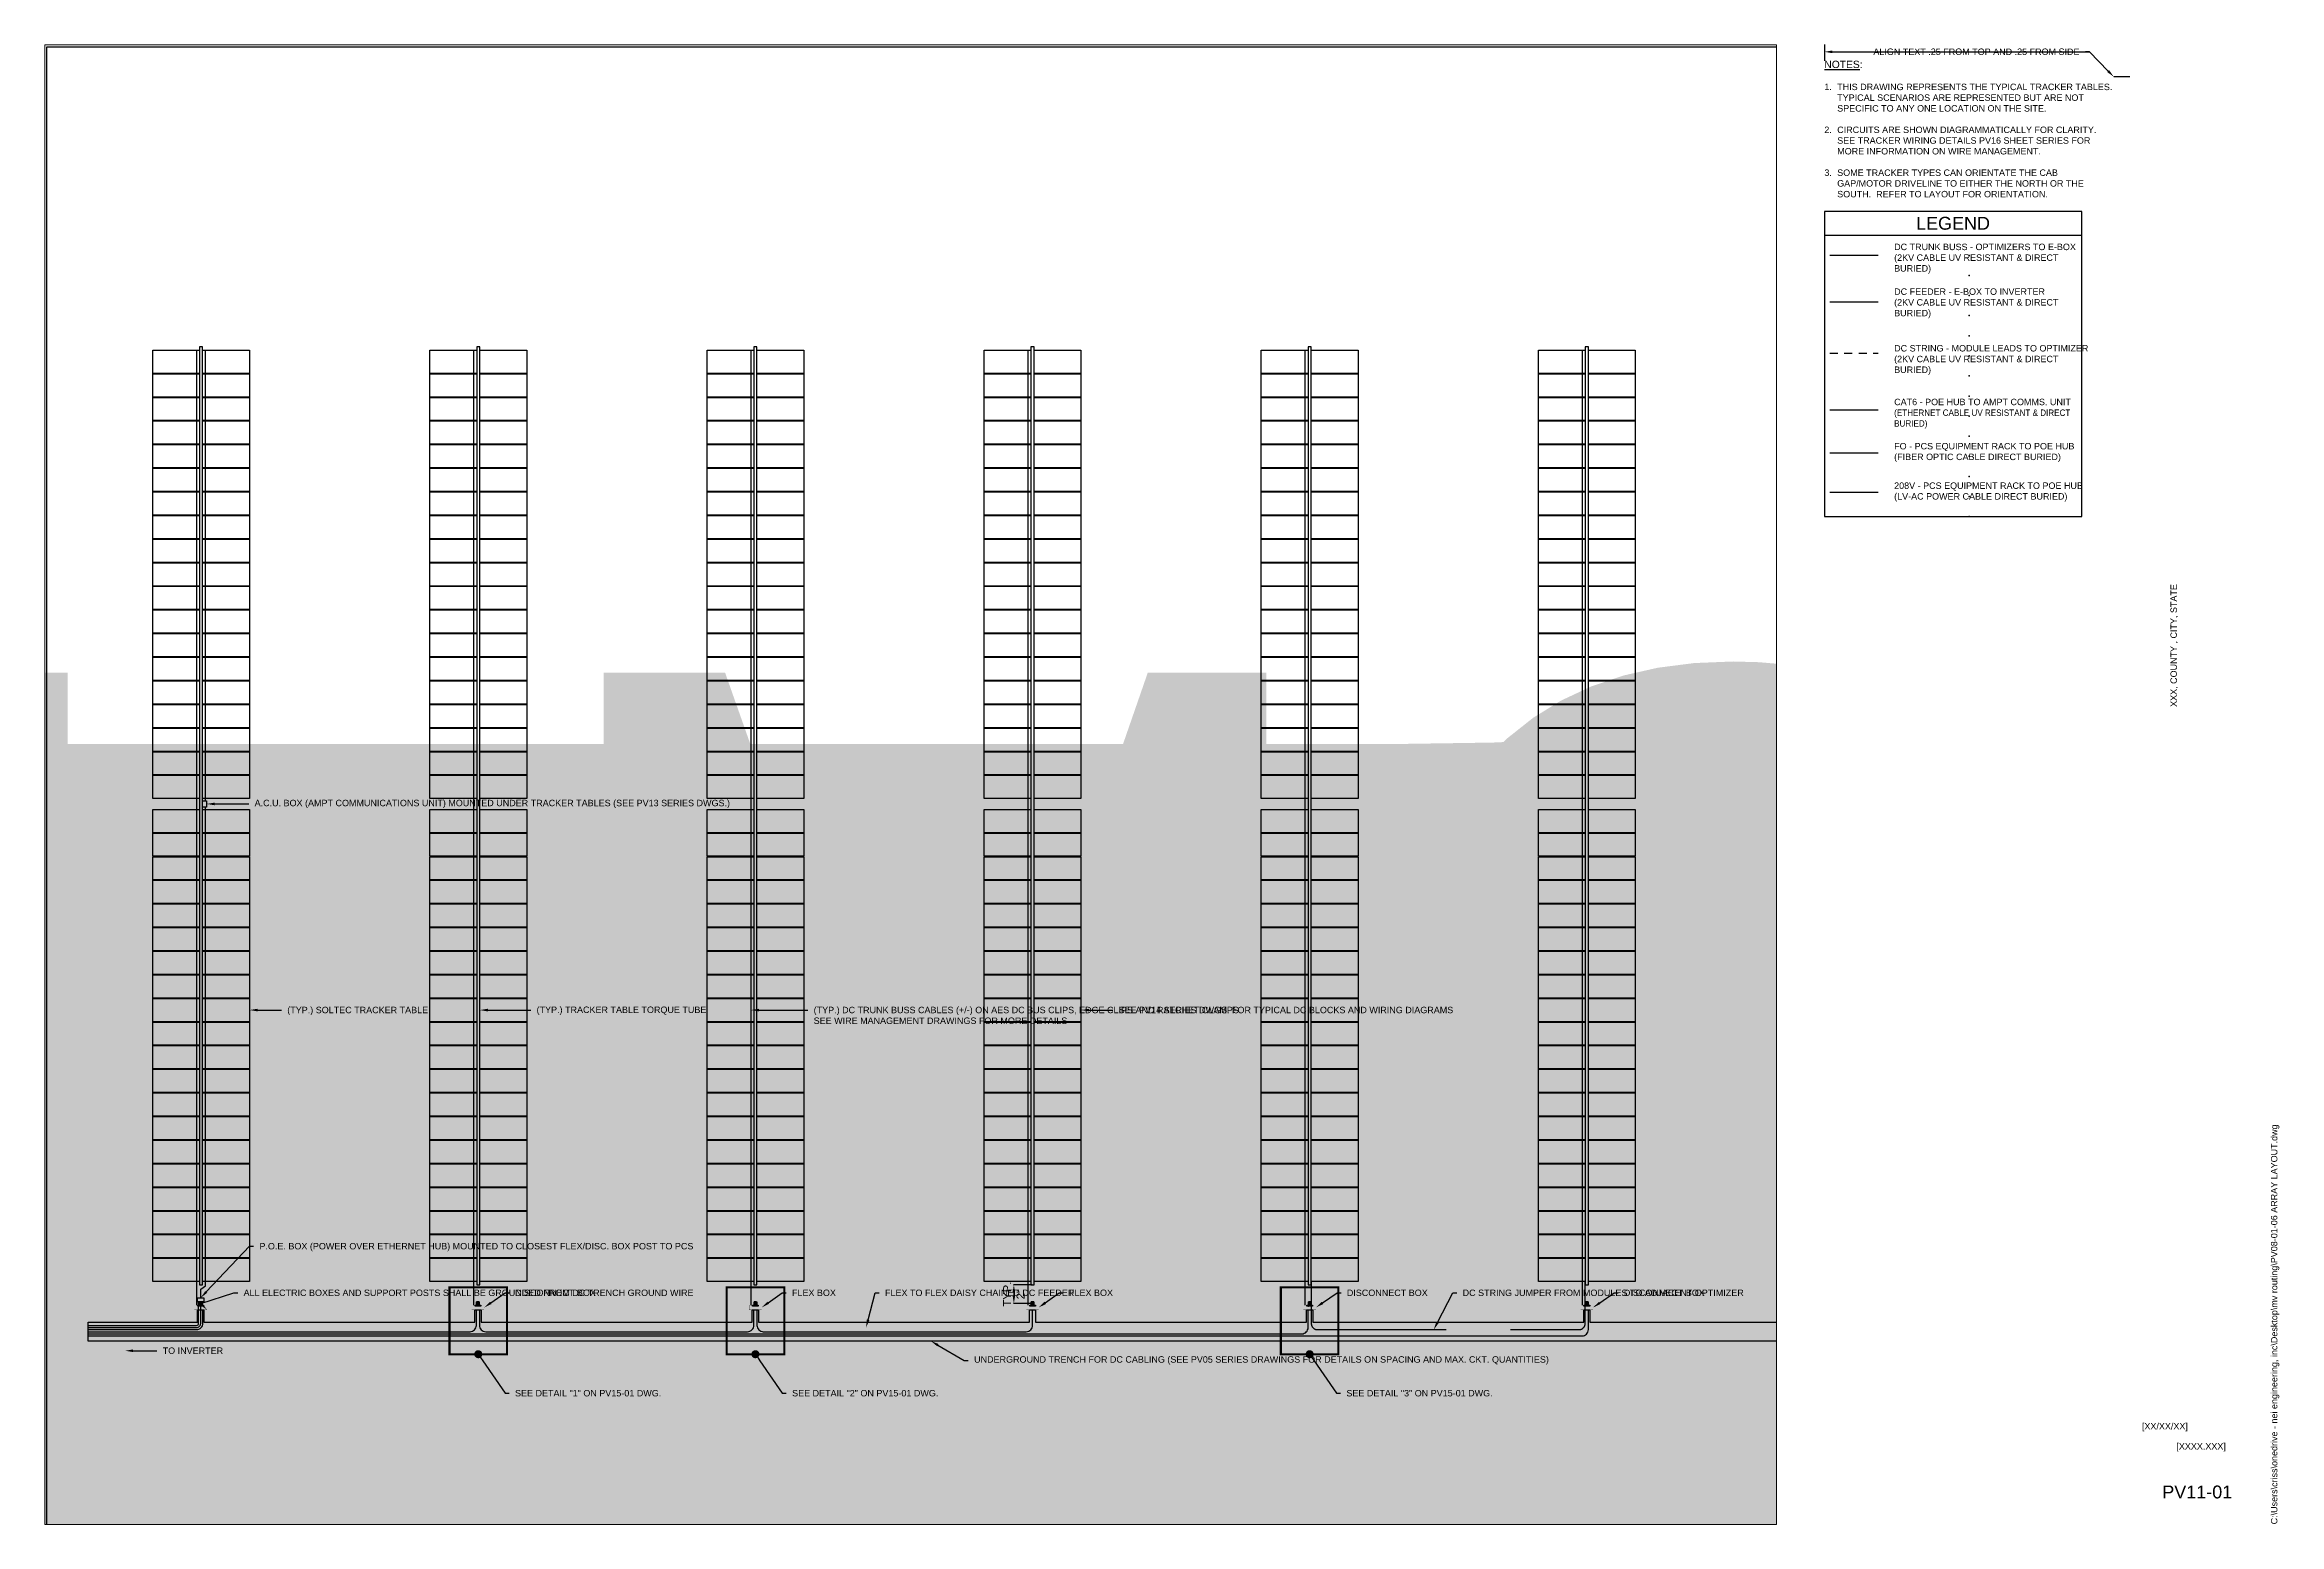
# Paper-space layout 'PV11-01 TRACKER WIRING DIAGRAM (5)' of a CAD drawing. Header units: feet, sheet in inches. Extents: x 0 to 34.7, y 0 to 23.
# The model-space entities are those that its viewports show. They can reach past a viewport. Long polylines and large blocks are cut down to what shows.
import ezdxf
from ezdxf import colors
from ezdxf.entities.mleader import LeaderData, LeaderLine
from ezdxf.enums import TextEntityAlignment as Align
from ezdxf.lldxf.tags import DXFTag
from ezdxf.math import Vec2, Vec3

# ---------------------------------------------------------------- set-up
doc = ezdxf.new("R2018")
doc.units = ezdxf.units.FT
doc.header["$MEASUREMENT"] = 0
doc.linetypes.add('HIDDEN', pattern=[0.375, 0.25, -0.125])
doc.linetypes.add('PHANTOM2', pattern=[1.25, 0.625, -0.125, 0.125, -0.125, 0.125, -0.125])
for name, color, linetype in [('E-AMPT-CU', 170, 'Continuous'), ('E-CABL-208V', 1, '208V_BRANCH'), ('E-CABL-CAT6', 120, 'CAT6_CABLE'), ('E-CABL-DF', 10, 'DF_CABLE'), ('E-CABL-DT', 30, 'DC TRUNK FEEDER'), ('E-CABL-FO-6_STND', 120, 'FIBER_OPTIC_6 STRAND'), ('E-COMB-BOX', 41, 'Continuous'), ('E-DC STRING', 170, 'HIDDEN'), ('E-PWR-OVR-ENET', 30, 'Continuous'), ('E-TREN', 6, 'Continuous'), ('E-TREN-HATCH', 254, 'Continuous'), ('G-ANNO-TEXT', 1, 'Continuous'), ('G-ANNO-TTBL', 1, 'Continuous'), ('G-DETL-LINE', 153, 'PHANTOM2'), ('G-TEXT', 7, 'Continuous'), ('PVcase PV Modules (full frames)', 142, 'Continuous'), ('S-BOLT', 93, 'Continuous'), ('S-STEL-ANGL', 3, 'Continuous')]:
    doc.layers.add(name, color=color, linetype=linetype)
doc.layers.add('G-NPLT', color=67, linetype='Continuous', plot=False)
doc.layers.add('VP', color=31, linetype='Continuous', plot=False)
doc.styles.add('NEI-A', font='arial.ttf')
doc.styles.get("Standard").update_dxf_attribs({"font": 'arial.ttf'})
doc.linetypes.add('208V_BRANCH', pattern='A,1,-0.2,["208V",Standard,S=0.1,R=0,X=-0.1,Y=-0.05],-0.3', length=1.5)
doc.linetypes.add('CAT6_CABLE', pattern='A,1,-0.12,["CAT6",Standard,S=0.1,R=0,X=-0.08,Y=-0.05],-0.3', length=1.42)
tags = doc.linetypes.add('DC TRUNK FEEDER', pattern='A,0.5,-0.2,["DT",Standard,S=0.1,R=0,X=-0.1,Y=-0.05],-0.2', length=0.9).pattern_tags.tags
tags[6] = DXFTag(74, 10)
doc.linetypes.add('DF_CABLE', pattern='A,1,-0.2,["DF",Standard,S=0.1,R=0,X=-0.1,Y=-0.05],-0.2', length=1.4)
doc.linetypes.add('FIBER_OPTIC_6 STRAND', pattern='A,0.2,-0.05,0,-0.05,0.2,-0.15,["FO",Standard,S=0.1,R=0,X=-0.04,Y=-0.05],-0.25,0.2,-0.05,0,-0.05', length=1.2)
doc.dimstyles.new('NEI-A', dxfattribs={"dimtxt": 0.1, "dimasz": 0.125, "dimexe": 0.0625, "dimexo": 0.0625, "dimgap": 0.0625, "dimtad": 0, "dimtih": 1, "dimtoh": 1, "dimdec": 4, "dimzin": 3, "dimdsep": 46, "dimlunit": 4, "dimtxsty": 'NEI-A', "dimcen": 0, "dimadec": 0, "dimazin": 0, "dimtfac": 0.75, "dimtdec": 4, "dimtofl": 0, "dimtmove": 0, "dimatfit": 3, "dimfxl": 1, "dimfrac": 1, "dimtolj": 1, "dimtzin": 0, "dimarcsym": 0})

psp = doc.layouts.new('PV11-01 TRACKER WIRING DIAGRAM (5)')

# ---------------------------------------------------------------- texts
at = {"layer": 'G-ANNO-TEXT', "char_height": 0.1, "style": 'NEI-A'}
for s, width, insert, attachment_point in [('\\A1;{\\H1.1429x;\\LNOTES\\l:\\P}\\P\\pxi-2,l2,t2;{\\A0;1.^ITHIS DRAWING REPRESENTS THE TYPICAL TRACKER TABLES. TYPICAL SCENARIOS ARE REPRESENTED BUT ARE NOT SPECIFIC TO ANY ONE LOCATION ON THE SITE. }\\P\\pi0,l0,tz;\\P\\pi-2,l2,t2;2.^ICIRCUITS ARE SHOWN DIAGRAMMATICALLY FOR CLARITY. SEE TRACKER WIRING DETAILS PV16 SHEET SERIES FOR MORE INFORMATION ON WIRE MANAGEMENT.\\P\\pi0,l0,tz;\\P\\pi-2,l2,t2;3.^ISOME TRACKER TYPES CAN ORIENTATE THE CAB GAP/MOTOR DRIVELINE TO EITHER THE NORTH OR THE SOUTH.  REFER TO LAYOUT FOR ORIENTATION.', 4.49551, (27.659, 22.761), 1), ('DC TRUNK BUSS - OPTIMIZERS TO E-BOX \\P(2KV CABLE UV RESISTANT & DIRECT BURIED)', 2.90724, (28.744, 19.684), 4), ('DC FEEDER - E-BOX TO INVERTER \\P(2KV CABLE UV RESISTANT & DIRECT BURIED)', 2.92188, (28.744, 18.989), 4), ('DC STRING - MODULE LEADS TO OPTIMIZER \\P(2KV CABLE UV RESISTANT & DIRECT BURIED)', 2.917, (28.744, 18.108), 4), ('CAT6 - POE HUB TO AMPT COMMS. UNIT \\P{\\W0.9;(ETHERNET CABLE UV RESISTANT & DIRECT BURIED)}', 2.91212, (28.744, 17.273), 4), ('FO - PCS EQUIPMENT RACK TO POE HUB\\P(FIBER OPTIC CABLE DIRECT BURIED)', 2.83442, (28.744, 16.669), 4), ('208V - PCS EQUIPMENT RACK TO POE HUB\\P(LV-AC POWER CABLE DIRECT BURIED)', 2.90246, (28.744, 16.055), 4)]:
    psp.add_mtext_dynamic_manual_height_columns(s, width=width, gutter_width=0.547, heights=[0], dxfattribs=dict(at, insert=insert, attachment_point=attachment_point))
at = {"layer": 'G-ANNO-TTBL', "style": 'NEI-A'}
psp.add_text('XXX, COUNTY , CITY, STATE', height=0.1, rotation=90, dxfattribs=at).set_placement((33.097, 13.668), align=Align.MIDDLE)
at = {"layer": 'G-ANNO-TTBL', "insert": (34.6, 0.002), "char_height": 0.1, "width": 13.97168, "attachment_point": 1, "rotation": 90, "style": 'NEI-A'}
psp.add_mtext('C:\\\\Users\\\\criss\\\\onedrive - nei engineering, inc\\\\Desktop\\\\mv routing\\\\PV08-01-06 ARRAY LAYOUT.dwg', dxfattribs=at)
at = {"layer": 'G-ANNO-TTBL', "style": 'NEI-A'}
for s, width, insert, char_height, attachment_point in [('[XX/XX/XX]', 0.85482, (32.595, 1.513), 0.1, 4), ('[XXXX.XXX]', 0.85482, (33.515, 1.2), 0.1, 5), ('PV11-01', 1.7218, (33.455, 0.504), 0.2, 5)]:
    psp.add_mtext_dynamic_manual_height_columns(s, width=width, gutter_width=0.5, heights=[0], dxfattribs=dict(at, insert=insert, char_height=char_height, attachment_point=attachment_point))

msp = doc.modelspace()

# ---------------------------------------------------------------- blocks, each defined once
blk = doc.blocks.new('*U28')
blk.add_lwpolyline([(-2, -4.745), (2, -4.745), (2, 0), (-2, 0)], close=True)
blk.add_lwpolyline([(-2, -0.37), (2, -0.37)])
at = {"layer": 'G-NPLT'}
for p in [(0.25, -0.6825), (0.25, -0.995), (0.25, -1.3075), (0.25, -1.62), (0.25, -1.9325), (0.25, -2.245), (0.25, -2.5575), (0.25, -2.87), (0.25, -3.1825), (0.25, -3.495), (0.25, -3.8075), (0.25, -4.12), (0.25, -4.4325), (0.25, -4.745)]:
    blk.add_point(p, dxfattribs=at)
at = {"layer": 'G-ANNO-TEXT', "insert": (0, -0.185), "char_height": 0.2, "attachment_point": 5, "style": 'NEI-A'}
blk.add_mtext_dynamic_manual_height_columns('LEGEND', width=3.607448, gutter_width=0.625, heights=[0], dxfattribs=at)
blk = doc.blocks.new('DETAIL_TITLE')
at = {"style": 'NEI-A', "flags": 8}
blk.add_attdef('#', text='', height=0.2, dxfattribs=at).set_placement((0.5922, -0.5109), align=Align.MIDDLE_CENTER)
at = {"lineweight": 30, "flags": 104}
blk.add_attdef('DETAIL_TITLE', text='', height=0.2, dxfattribs=at).set_placement((0.9099, -0.5251), align=Align.BOTTOM_LEFT)
at = {"style": 'NEI-A'}
for tag, p in [('SCALE:', (0.9386, -0.7379)), ('1"_=_', (1.5474, -0.7379))]:
    blk.add_attdef(tag, text='', height=0.1, dxfattribs=at).set_placement(p, align=Align.BOTTOM_LEFT)
blk = doc.blocks.new('sub-title')
at = {"color": 153, "lineweight": 30, "flags": 106}
blk.add_attdef('SUB_TITLE', text='', height=0.1875, dxfattribs=at).set_placement((0, 0.1875), align=Align.MIDDLE_CENTER)
blk = doc.blocks.new('BracketAngle_BottomView')
for p, q in [((81.5, 214.5), (70.5, 214.5)), ((72.4, 214.5), (72.4, 214.4)), ((74.4, 214.5), (74.4, 214.4)), ((77.7, 214.5), (77.7, 214.4)), ((79.7, 214.5), (79.7, 214.4))]:
    blk.add_line(p, q)
for points in [[(70.5, 216.4), (81.5, 216.4), (81.5, 214.4), (70.5, 214.4)], [(71.7, 215.7), (71.9, 215.4), (71.7, 215.1), (71.4, 215.1), (71.2, 215.4), (71.4, 215.7)], [(80.4, 215.7), (80.2, 215.4), (80.4, 215.1), (80.7, 215.1), (80.9, 215.4), (80.7, 215.7)]]:
    blk.add_lwpolyline(points, close=True)
for centre in [(71.5, 215.4), (80.5, 215.4)]:
    blk.add_circle(centre, 0.2)
blk = doc.blocks.new('HT72-18X (2x39)')
for points in [[(49971.08, 17289.69), (49971.08, 17293.41), (49978.57, 17293.41), (49978.57, 17289.69), (49971.08, 17289.69)], [(49978.57, 17293.93), (49978.57, 17143.99), (49979.06, 17143.99), (49979.06, 17293.93), (49978.57, 17293.93)], [(49979.06, 17289.69), (49979.06, 17293.41), (49986.56, 17293.41), (49986.56, 17289.69), (49979.06, 17289.69)], [(49971.08, 17285.91), (49971.08, 17289.63), (49978.57, 17289.63), (49978.57, 17285.91), (49971.08, 17285.91)], [(49979.06, 17285.91), (49979.06, 17289.63), (49986.56, 17289.63), (49986.56, 17285.91), (49979.06, 17285.91)], [(49971.08, 17282.14), (49971.08, 17285.86), (49978.57, 17285.86), (49978.57, 17282.14), (49971.08, 17282.14)], [(49979.06, 17282.14), (49979.06, 17285.86), (49986.56, 17285.86), (49986.56, 17282.14), (49979.06, 17282.14)], [(49971.08, 17278.36), (49971.08, 17282.08), (49978.57, 17282.08), (49978.57, 17278.36), (49971.08, 17278.36)], [(49979.06, 17278.36), (49979.06, 17282.08), (49986.56, 17282.08), (49986.56, 17278.36), (49979.06, 17278.36)], [(49971.08, 17274.59), (49971.08, 17278.3), (49978.57, 17278.3), (49978.57, 17274.59), (49971.08, 17274.59)], [(49979.06, 17274.59), (49979.06, 17278.3), (49986.56, 17278.3), (49986.56, 17274.59), (49979.06, 17274.59)], [(49971.08, 17270.81), (49971.08, 17274.53), (49978.57, 17274.53), (49978.57, 17270.81), (49971.08, 17270.81)], [(49979.06, 17270.81), (49979.06, 17274.53), (49986.56, 17274.53), (49986.56, 17270.81), (49979.06, 17270.81)], [(49971.08, 17267.03), (49971.08, 17270.75), (49978.57, 17270.75), (49978.57, 17267.03), (49971.08, 17267.03)], [(49979.06, 17267.03), (49979.06, 17270.75), (49986.56, 17270.75), (49986.56, 17267.03), (49979.06, 17267.03)], [(49971.08, 17263.26), (49971.08, 17266.97), (49978.57, 17266.97), (49978.57, 17263.26), (49971.08, 17263.26)], [(49979.06, 17263.26), (49979.06, 17266.97), (49986.56, 17266.97), (49986.56, 17263.26), (49979.06, 17263.26)], [(49971.08, 17259.48), (49971.08, 17263.2), (49978.57, 17263.2), (49978.57, 17259.48), (49971.08, 17259.48)], [(49979.06, 17259.48), (49979.06, 17263.2), (49986.56, 17263.2), (49986.56, 17259.48), (49979.06, 17259.48)], [(49971.08, 17255.7), (49971.08, 17259.42), (49978.57, 17259.42), (49978.57, 17255.7), (49971.08, 17255.7)], [(49979.06, 17255.7), (49979.06, 17259.42), (49986.56, 17259.42), (49986.56, 17255.7), (49979.06, 17255.7)], [(49971.08, 17251.93), (49971.08, 17255.65), (49978.57, 17255.65), (49978.57, 17251.93), (49971.08, 17251.93)], [(49979.06, 17251.93), (49979.06, 17255.65), (49986.56, 17255.65), (49986.56, 17251.93), (49979.06, 17251.93)], [(49971.08, 17248.15), (49971.08, 17251.87), (49978.57, 17251.87), (49978.57, 17248.15), (49971.08, 17248.15)], [(49979.06, 17248.15), (49979.06, 17251.87), (49986.56, 17251.87), (49986.56, 17248.15), (49979.06, 17248.15)], [(49971.08, 17244.38), (49971.08, 17248.09), (49978.57, 17248.09), (49978.57, 17244.38), (49971.08, 17244.38)], [(49979.06, 17244.38), (49979.06, 17248.09), (49986.56, 17248.09), (49986.56, 17244.38), (49979.06, 17244.38)], [(49971.08, 17240.6), (49971.08, 17244.32), (49978.57, 17244.32), (49978.57, 17240.6), (49971.08, 17240.6)], [(49979.06, 17240.6), (49979.06, 17244.32), (49986.56, 17244.32), (49986.56, 17240.6), (49979.06, 17240.6)], [(49971.08, 17236.82), (49971.08, 17240.54), (49978.57, 17240.54), (49978.57, 17236.82), (49971.08, 17236.82)], [(49979.06, 17236.82), (49979.06, 17240.54), (49986.56, 17240.54), (49986.56, 17236.82), (49979.06, 17236.82)], [(49971.08, 17233.05), (49971.08, 17236.76), (49978.57, 17236.76), (49978.57, 17233.05), (49971.08, 17233.05)], [(49979.06, 17233.05), (49979.06, 17236.76), (49986.56, 17236.76), (49986.56, 17233.05), (49979.06, 17233.05)], [(49971.08, 17229.27), (49971.08, 17232.99), (49978.57, 17232.99), (49978.57, 17229.27), (49971.08, 17229.27)], [(49979.06, 17229.27), (49979.06, 17232.99), (49986.56, 17232.99), (49986.56, 17229.27), (49979.06, 17229.27)], [(49971.08, 17225.49), (49971.08, 17229.21), (49978.57, 17229.21), (49978.57, 17225.49), (49971.08, 17225.49)], [(49979.06, 17225.49), (49979.06, 17229.21), (49986.56, 17229.21), (49986.56, 17225.49), (49979.06, 17225.49)], [(49971.08, 17221.72), (49971.08, 17225.44), (49978.57, 17225.44), (49978.57, 17221.72), (49971.08, 17221.72)], [(49979.06, 17221.72), (49979.06, 17225.44), (49986.56, 17225.44), (49986.56, 17221.72), (49979.06, 17221.72)], [(49971.08, 17216.26), (49971.08, 17219.98), (49978.57, 17219.98), (49978.57, 17216.26), (49971.08, 17216.26)], [(49979.06, 17216.26), (49979.06, 17219.98), (49986.56, 17219.98), (49986.56, 17216.26), (49979.06, 17216.26)], [(49971.08, 17212.49), (49971.08, 17216.2), (49978.57, 17216.2), (49978.57, 17212.49), (49971.08, 17212.49)], [(49979.06, 17212.49), (49979.06, 17216.2), (49986.56, 17216.2), (49986.56, 17212.49), (49979.06, 17212.49)], [(49971.08, 17208.71), (49971.08, 17212.43), (49978.57, 17212.43), (49978.57, 17208.71), (49971.08, 17208.71)], [(49979.06, 17208.71), (49979.06, 17212.43), (49986.56, 17212.43), (49986.56, 17208.71), (49979.06, 17208.71)], [(49971.08, 17204.93), (49971.08, 17208.65), (49978.57, 17208.65), (49978.57, 17204.93), (49971.08, 17204.93)], [(49979.06, 17204.93), (49979.06, 17208.65), (49986.56, 17208.65), (49986.56, 17204.93), (49979.06, 17204.93)], [(49971.08, 17201.16), (49971.08, 17204.87), (49978.57, 17204.87), (49978.57, 17201.16), (49971.08, 17201.16)], [(49979.06, 17201.16), (49979.06, 17204.87), (49986.56, 17204.87), (49986.56, 17201.16), (49979.06, 17201.16)], [(49971.08, 17197.38), (49971.08, 17201.1), (49978.57, 17201.1), (49978.57, 17197.38), (49971.08, 17197.38)], [(49979.06, 17197.38), (49979.06, 17201.1), (49986.56, 17201.1), (49986.56, 17197.38), (49979.06, 17197.38)], [(49971.08, 17193.6), (49971.08, 17197.32), (49978.57, 17197.32), (49978.57, 17193.6), (49971.08, 17193.6)], [(49979.06, 17193.6), (49979.06, 17197.32), (49986.56, 17197.32), (49986.56, 17193.6), (49979.06, 17193.6)], [(49971.08, 17189.83), (49971.08, 17193.55), (49978.57, 17193.55), (49978.57, 17189.83), (49971.08, 17189.83)], [(49979.06, 17189.83), (49979.06, 17193.55), (49986.56, 17193.55), (49986.56, 17189.83), (49979.06, 17189.83)], [(49971.08, 17186.05), (49971.08, 17189.77), (49978.57, 17189.77), (49978.57, 17186.05), (49971.08, 17186.05)], [(49979.06, 17186.05), (49979.06, 17189.77), (49986.56, 17189.77), (49986.56, 17186.05), (49979.06, 17186.05)], [(49971.08, 17182.28), (49971.08, 17185.99), (49978.57, 17185.99), (49978.57, 17182.28), (49971.08, 17182.28)], [(49979.06, 17182.28), (49979.06, 17185.99), (49986.56, 17185.99), (49986.56, 17182.28), (49979.06, 17182.28)], [(49971.08, 17178.5), (49971.08, 17182.22), (49978.57, 17182.22), (49978.57, 17178.5), (49971.08, 17178.5)], [(49979.06, 17178.5), (49979.06, 17182.22), (49986.56, 17182.22), (49986.56, 17178.5), (49979.06, 17178.5)], [(49971.08, 17174.72), (49971.08, 17178.44), (49978.57, 17178.44), (49978.57, 17174.72), (49971.08, 17174.72)], [(49979.06, 17174.72), (49979.06, 17178.44), (49986.56, 17178.44), (49986.56, 17174.72), (49979.06, 17174.72)], [(49971.08, 17170.95), (49971.08, 17174.66), (49978.57, 17174.66), (49978.57, 17170.95), (49971.08, 17170.95)], [(49979.06, 17170.95), (49979.06, 17174.66), (49986.56, 17174.66), (49986.56, 17170.95), (49979.06, 17170.95)], [(49971.08, 17167.17), (49971.08, 17170.89), (49978.57, 17170.89), (49978.57, 17167.17), (49971.08, 17167.17)], [(49979.06, 17167.17), (49979.06, 17170.89), (49986.56, 17170.89), (49986.56, 17167.17), (49979.06, 17167.17)], [(49971.08, 17163.39), (49971.08, 17167.11), (49978.57, 17167.11), (49978.57, 17163.39), (49971.08, 17163.39)], [(49979.06, 17163.39), (49979.06, 17167.11), (49986.56, 17167.11), (49986.56, 17163.39), (49979.06, 17163.39)], [(49971.08, 17159.62), (49971.08, 17163.34), (49978.57, 17163.34), (49978.57, 17159.62), (49971.08, 17159.62)], [(49979.06, 17159.62), (49979.06, 17163.34), (49986.56, 17163.34), (49986.56, 17159.62), (49979.06, 17159.62)], [(49971.08, 17155.84), (49971.08, 17159.56), (49978.57, 17159.56), (49978.57, 17155.84), (49971.08, 17155.84)], [(49979.06, 17155.84), (49979.06, 17159.56), (49986.56, 17159.56), (49986.56, 17155.84), (49979.06, 17155.84)], [(49971.08, 17152.07), (49971.08, 17155.78), (49978.57, 17155.78), (49978.57, 17152.07), (49971.08, 17152.07)], [(49979.06, 17152.07), (49979.06, 17155.78), (49986.56, 17155.78), (49986.56, 17152.07), (49979.06, 17152.07)], [(49971.08, 17148.29), (49971.08, 17152.01), (49978.57, 17152.01), (49978.57, 17148.29), (49971.08, 17148.29)], [(49979.06, 17148.29), (49979.06, 17152.01), (49986.56, 17152.01), (49986.56, 17148.29), (49979.06, 17148.29)], [(49971.08, 17144.51), (49971.08, 17148.23), (49978.57, 17148.23), (49978.57, 17144.51), (49971.08, 17144.51)], [(49979.06, 17144.51), (49979.06, 17148.23), (49986.56, 17148.23), (49986.56, 17144.51), (49979.06, 17144.51)]]:
    blk.add_lwpolyline(points)
blk = doc.blocks.new('*D39')
at = {"layer": 'Defpoints', "color": 0, "transparency": 16777216}
for p in [(567.81, 40.97), (565.49, 38.64), (567.82, 38.64)]:
    blk.add_point(p, dxfattribs=at)
at = {"layer": 'G-ANNO-TEXT', "color": 0, "lineweight": -2, "transparency": 16777216}
for p, q in [((567.75, 40.97), (565.43, 40.97)), ((565.49, 39.97), (565.49, 39.64)), ((567.76, 38.64), (565.43, 38.64))]:
    blk.add_line(p, q, dxfattribs=at)
at = {"layer": 'G-ANNO-TEXT', "color": 0, "transparency": 16777216}
for points in [[(565.33, 39.97), (565.66, 39.97), (565.49, 40.97)], [(565.33, 39.64), (565.66, 39.64), (565.49, 38.64)]]:
    blk.add_solid(points, dxfattribs=at)
at = {"layer": 'G-ANNO-TEXT', "color": 0, "transparency": 16777216, "insert": (565.49, 39.8), "char_height": 1, "attachment_point": 5, "rotation": 90, "style": 'NEI-A'}
blk.add_mtext('\\A1;TYP.\\P2"', dxfattribs=at)
blk = doc.blocks.new('_Dot')
at = {"color": 0, "linetype": 'ByBlock', "lineweight": -2}
blk.add_line((-0.5, 0), (-1, 0), dxfattribs=at)
at = {"color": 0, "linetype": 'ByBlock', "const_width": 0.5}
blk.add_lwpolyline([(-0.25, 0, 1), (0.25, 0, 1)], format="xyb", close=True, dxfattribs=at)
blk = doc.blocks.new('*U38')
at = {"layer": 'Defpoints'}
blk.add_lwpolyline([(0, 23.011), (26.909, 23.011), (26.909, 0), (0, 0)], close=True, dxfattribs=at)

# ---------------------------------------------------------------- dimensions: what is measured, and where the dimension line sits
at = {"layer": 'G-ANNO-TEXT'}
dim = msp.add_linear_dim(base=(565.49, 38.64), p1=(567.81, 40.97), p2=(567.82, 38.64), angle=90, text='TYP.\\P<>', dimstyle='NEI-A', override={"dimtxt": 1, "dimasz": 1, "dimdec": 0}, dxfattribs=at)
dim.commit()
dim.dimension.update_dxf_attribs({"geometry": '*D39', "text_midpoint": (565.49, 39.8), "dimtype": 160, "text_rotation": 90})

# ---------------------------------------------------------------- hatches: boundary and pattern name
at = {"layer": 'E-TREN-HATCH'}
h = msp.add_hatch(color=256, dxfattribs=at)
h.dxf.hatch_style = 1
h.paths.add_polyline_path([(662.1, 36.3), (637.12, 36.3), (637.12, 37.85), (636.34, 37.85), (636.34, 36.3), (602.66, 36.3), (602.66, 37.85), (601.88, 37.85), (601.88, 36.3), (568.2, 36.3), (568.2, 37.85), (567.43, 37.85), (567.43, 36.3), (533.75, 36.3), (533.75, 37.85), (532.97, 37.85), (532.97, 36.3), (499.24, 36.3), (499.24, 37.85), (498.46, 37.85), (498.46, 36.3), (464.78, 36.3), (464.78, 37.85), (464, 37.85), (464, 36.3), (450.41, 36.3), (450.41, 33.96), (662.1, 33.96)])
at = {"layer": 'S-BOLT'}
h = msp.add_hatch(dxfattribs=at)
h.set_pattern_fill('ANSI31', color=256, scale=0.064847)
h.set_pattern_definition([(45, (462.998461, 34.026337), (-0.005731732, 0.005731732), [])])
h.paths.add_polyline_path([(464.55, 38.66), (464.52, 38.66), (464.52, 38.45), (464.55, 38.45)])
h.paths.add_polyline_path([(464.55, 38.39), (464.52, 38.39), (464.52, 38.32), (464.55, 38.32)])
h.paths.add_polyline_path([(464.27, 38.39), (464.23, 38.39), (464.23, 38.32), (464.27, 38.32)])
h.paths.add_polyline_path([(464.23, 38.66), (464.23, 38.45), (464.27, 38.45), (464.27, 38.66)])
h = msp.add_hatch(dxfattribs=at)
h.set_pattern_fill('ANSI31', color=256, scale=0.064847)
h.set_pattern_definition([(45, (497.455638, 34.026337), (-0.005731732, 0.005731732), [])])
h.paths.add_polyline_path([(499.01, 38.66), (498.98, 38.66), (498.98, 38.45), (499.01, 38.45)])
h.paths.add_polyline_path([(499.01, 38.39), (498.98, 38.39), (498.98, 38.32), (499.01, 38.32)])
h.paths.add_polyline_path([(498.72, 38.39), (498.69, 38.39), (498.69, 38.32), (498.72, 38.32)])
h.paths.add_polyline_path([(498.69, 38.66), (498.69, 38.45), (498.72, 38.45), (498.72, 38.66)])
h = msp.add_hatch(dxfattribs=at)
h.set_pattern_fill('ANSI31', color=256, scale=0.064847)
h.set_pattern_definition([(45, (531.963159, 34.026337), (-0.005731732, 0.005731732), [])])
h.paths.add_polyline_path([(533.52, 38.66), (533.48, 38.66), (533.48, 38.45), (533.52, 38.45)])
h.paths.add_polyline_path([(533.52, 38.39), (533.48, 38.39), (533.48, 38.32), (533.52, 38.32)])
h.paths.add_polyline_path([(533.23, 38.39), (533.2, 38.39), (533.2, 38.32), (533.23, 38.32)])
h.paths.add_polyline_path([(533.2, 38.66), (533.2, 38.45), (533.23, 38.45), (533.23, 38.66)])
h = msp.add_hatch(dxfattribs=at)
h.set_pattern_fill('ANSI31', color=256, scale=0.064847)
h.set_pattern_definition([(45, (566.420336, 34.026337), (-0.005731732, 0.005731732), [])])
h.paths.add_polyline_path([(567.97, 38.66), (567.94, 38.66), (567.94, 38.45), (567.97, 38.45)])
h.paths.add_polyline_path([(567.97, 38.39), (567.94, 38.39), (567.94, 38.32), (567.97, 38.32)])
h.paths.add_polyline_path([(567.69, 38.39), (567.66, 38.39), (567.66, 38.32), (567.69, 38.32)])
h.paths.add_polyline_path([(567.66, 38.66), (567.66, 38.45), (567.69, 38.45), (567.69, 38.66)])
h = msp.add_hatch(dxfattribs=at)
h.set_pattern_fill('ANSI31', color=256, scale=0.064847)
h.set_pattern_definition([(45, (600.877513, 34.026337), (-0.005731732, 0.005731732), [])])
h.paths.add_polyline_path([(602.43, 38.66), (602.4, 38.66), (602.4, 38.45), (602.43, 38.45)])
h.paths.add_polyline_path([(602.43, 38.39), (602.4, 38.39), (602.4, 38.32), (602.43, 38.32)])
h.paths.add_polyline_path([(602.15, 38.39), (602.11, 38.39), (602.11, 38.32), (602.15, 38.32)])
h.paths.add_polyline_path([(602.11, 38.66), (602.11, 38.45), (602.15, 38.45), (602.15, 38.66)])
h = msp.add_hatch(dxfattribs=at)
h.set_pattern_fill('ANSI31', color=256, scale=0.064847)
h.set_pattern_definition([(45, (635.33469, 34.026337), (-0.005731732, 0.005731732), [])])
h.paths.add_polyline_path([(636.89, 38.66), (636.85, 38.66), (636.85, 38.45), (636.89, 38.45)])
h.paths.add_polyline_path([(636.89, 38.39), (636.85, 38.39), (636.85, 38.32), (636.89, 38.32)])
h.paths.add_polyline_path([(636.6, 38.39), (636.57, 38.39), (636.57, 38.32), (636.6, 38.32)])
h.paths.add_polyline_path([(636.57, 38.66), (636.57, 38.45), (636.6, 38.45), (636.6, 38.66)])

# ---------------------------------------------------------------- linework, layer by layer
at = {"layer": 'E-AMPT-CU'}
msp.add_lwpolyline([(465.12, 101.17), (465.12, 100.39), (464.63, 100.39), (464.63, 101.17)], close=True, dxfattribs=at)
at = {"layer": 'E-CABL-208V', "flags": 128}
msp.add_lwpolyline([(450.41, 35.91), (463.87, 35.91, 0.414214), (464.13, 36.17), (464.13, 38.86)], format="xyb", dxfattribs=at)
at = {"layer": 'E-CABL-CAT6', "flags": 128}
for points in [[(464.99, 101.17), (464.99, 157.24)], [(464.39, 39.35), (464.39, 40.43), (464.99, 40.85), (464.99, 100.39)]]:
    msp.add_lwpolyline(points, dxfattribs=at)
at = {"layer": 'E-CABL-DF', "ltscale": 0.5, "flags": 128}
for points in [[(450.41, 34.61), (636.15, 34.61, 0.414214), (636.92, 35.39), (636.92, 37.85)], [(450.41, 34.87), (601.3, 34.87, 0.414214), (602.08, 35.65), (602.08, 37.85)], [(450.41, 35.13), (497.88, 35.13, 0.414214), (498.66, 35.91), (498.66, 37.85)], [(450.41, 35.39), (463.87, 35.39, 0.414214), (464.65, 36.17), (464.65, 37.85)], [(499.04, 37.85), (499.04, 35.91, 0.414214), (499.82, 35.13), (532.38, 35.13, 0.414214), (533.16, 35.91), (533.16, 37.85)], [(533.55, 37.85), (533.55, 35.91, 0.414214), (534.33, 35.13), (567.04, 35.13, 0.414214), (567.81, 35.91), (567.81, 37.85)]]:
    msp.add_lwpolyline(points, format="xyb", dxfattribs=at)
at = {"layer": 'E-CABL-DT'}
for points in [[(463.9, 38.44), (463.9, 157.24)], [(498.35, 38.44), (498.35, 157.24)], [(532.81, 38.44), (532.81, 157.24)], [(567.27, 38.44), (567.27, 157.24)], [(601.73, 38.44), (601.73, 157.24)], [(636.18, 38.44), (636.18, 157.24)]]:
    msp.add_lwpolyline(points, dxfattribs=at)
at = {"layer": 'E-CABL-FO-6_STND', "ltscale": 0.85, "flags": 128}
msp.add_lwpolyline([(450.41, 35.65), (463.87, 35.65, 0.414214), (464.39, 36.17), (464.39, 38.86)], format="xyb", dxfattribs=at)
at = {"layer": 'E-COMB-BOX', "const_width": 0.00324}
for points in [[(463.61, 38.44), (463.61, 37.85), (465.17, 37.85), (465.17, 38.44)], [(465.17, 38.44), (463.61, 38.44)], [(463.61, 37.92), (465.17, 37.92)], [(498.07, 38.44), (498.07, 37.85), (499.63, 37.85), (499.63, 38.44)], [(499.63, 38.44), (498.07, 38.44)], [(498.07, 37.92), (499.63, 37.92)], [(532.58, 38.44), (532.58, 37.85), (534.14, 37.85), (534.14, 38.44)], [(534.14, 38.44), (532.58, 38.44)], [(532.58, 37.92), (534.14, 37.92)], [(567.04, 38.44), (567.04, 37.85), (568.59, 37.85), (568.59, 38.44)], [(568.59, 38.44), (567.04, 38.44)], [(567.04, 37.92), (568.59, 37.92)], [(601.49, 38.44), (601.49, 37.85), (603.05, 37.85), (603.05, 38.44)], [(603.05, 38.44), (601.49, 38.44)], [(601.49, 37.92), (603.05, 37.92)], [(635.95, 38.44), (635.95, 37.85), (637.51, 37.85), (637.51, 38.44)], [(637.51, 38.44), (635.95, 38.44)], [(635.95, 37.92), (637.51, 37.92)]]:
    msp.add_lwpolyline(points, dxfattribs=at)
at = {"layer": 'E-DC STRING'}
msp.add_lwpolyline([(602.47, 41.37), (602.47, 36.17, 0.414214), (603.24, 35.39), (635.76, 35.39, 0.414214), (636.53, 36.17), (636.53, 41.37)], format="xyb", dxfattribs=at)
at = {"layer": 'E-PWR-OVR-ENET'}
msp.add_lwpolyline([(464, 39.35), (464.78, 39.35), (464.78, 38.86), (464, 38.86)], close=True, dxfattribs=at)
at = {"layer": 'E-TREN'}
msp.add_lwpolyline([(662.1, 33.96), (450.41, 33.96), (450.41, 36.3), (464, 36.3), (464, 37.85), (464.78, 37.85), (464.78, 36.3), (498.46, 36.3), (498.46, 37.85), (499.24, 37.85), (499.24, 36.3), (532.97, 36.3), (532.97, 37.85), (533.75, 37.85), (533.75, 36.3), (567.43, 36.3), (567.43, 37.85), (568.2, 37.85), (568.2, 36.3), (601.88, 36.3), (601.88, 37.85), (602.66, 37.85), (602.66, 36.3), (636.34, 36.3), (636.34, 37.85), (637.12, 37.85), (637.12, 36.3), (662.1, 36.3)], dxfattribs=at)
at = {"layer": 'G-DETL-LINE', "const_width": 0.259}
for points in [[(495.32, 40.65), (502.48, 40.65), (502.48, 32.33), (495.32, 32.33)], [(529.78, 40.65), (536.94, 40.65), (536.94, 32.33), (529.78, 32.33)], [(598.69, 40.65), (605.85, 40.65), (605.85, 32.33), (598.69, 32.33)]]:
    msp.add_lwpolyline(points, close=True, dxfattribs=at)
at = {"layer": 'G-TEXT', "flags": 128}
for points in [[(464.27, 38.45), (464.51, 38.45), (464.51, 38.46), (464.41, 38.46, -0.414214), (464.4, 38.47), (464.4, 38.8, -0.414214), (464.41, 38.81), (464.51, 38.81), (464.51, 38.83), (464.27, 38.83), (464.27, 38.81), (464.37, 38.81, -0.414214), (464.39, 38.8), (464.39, 38.47, -0.414214), (464.37, 38.46), (464.27, 38.46), (464.27, 38.45)], [(498.73, 38.45), (498.97, 38.45), (498.97, 38.46), (498.87, 38.46, -0.414214), (498.85, 38.47), (498.85, 38.8, -0.414214), (498.87, 38.81), (498.97, 38.81), (498.97, 38.83), (498.73, 38.83), (498.73, 38.81), (498.83, 38.81, -0.414214), (498.85, 38.8), (498.85, 38.47, -0.414214), (498.83, 38.46), (498.73, 38.46), (498.73, 38.45)], [(533.24, 38.45), (533.48, 38.45), (533.48, 38.46), (533.38, 38.46, -0.414214), (533.36, 38.47), (533.36, 38.8, -0.414214), (533.38, 38.81), (533.48, 38.81), (533.48, 38.83), (533.24, 38.83), (533.24, 38.81), (533.34, 38.81, -0.414214), (533.35, 38.8), (533.35, 38.47, -0.414214), (533.34, 38.46), (533.24, 38.46), (533.24, 38.45)], [(567.69, 38.45), (567.94, 38.45), (567.94, 38.46), (567.83, 38.46, -0.414214), (567.82, 38.47), (567.82, 38.8, -0.414214), (567.83, 38.81), (567.94, 38.81), (567.94, 38.83), (567.69, 38.83), (567.69, 38.81), (567.79, 38.81, -0.414214), (567.81, 38.8), (567.81, 38.47, -0.414214), (567.79, 38.46), (567.69, 38.46), (567.69, 38.45)], [(602.15, 38.45), (602.39, 38.45), (602.39, 38.46), (602.29, 38.46, -0.414214), (602.28, 38.47), (602.28, 38.8, -0.414214), (602.29, 38.81), (602.39, 38.81), (602.39, 38.83), (602.15, 38.83), (602.15, 38.81), (602.25, 38.81, -0.414214), (602.27, 38.8), (602.27, 38.47, -0.414214), (602.25, 38.46), (602.15, 38.46), (602.15, 38.45)], [(636.61, 38.45), (636.85, 38.45), (636.85, 38.46), (636.75, 38.46, -0.414214), (636.73, 38.47), (636.73, 38.8, -0.414214), (636.75, 38.81), (636.85, 38.81), (636.85, 38.83), (636.61, 38.83), (636.61, 38.81), (636.71, 38.81, -0.414214), (636.72, 38.8), (636.72, 38.47, -0.414214), (636.71, 38.46), (636.61, 38.46), (636.61, 38.45)]]:
    msp.add_lwpolyline(points, format="xyb", dxfattribs=at)
at = {"layer": 'S-BOLT'}
for p, q in [((464.2, 38.41), (464.2, 38.44)), ((464.21, 38.39), (464.21, 38.41)), ((464.29, 38.39), (464.21, 38.39)), ((464.25, 38.41), (464.26, 38.43)), ((464.26, 38.41), (464.27, 38.43)), ((464.27, 38.86), (464.52, 38.86)), ((464.27, 38.83), (464.52, 38.83)), ((464.29, 38.39), (464.29, 38.41)), ((464.48, 38.41), (464.48, 38.44)), ((464.49, 38.39), (464.49, 38.41)), ((464.57, 38.39), (464.49, 38.39)), ((464.53, 38.41), (464.54, 38.43)), ((464.54, 38.41), (464.55, 38.43)), ((464.57, 38.39), (464.57, 38.41)), ((498.66, 38.41), (498.66, 38.44)), ((498.67, 38.39), (498.67, 38.41)), ((498.75, 38.39), (498.67, 38.39)), ((498.71, 38.41), (498.72, 38.43)), ((498.72, 38.86), (498.98, 38.86)), ((498.72, 38.83), (498.98, 38.83)), ((498.72, 38.41), (498.73, 38.43)), ((498.75, 38.39), (498.75, 38.41)), ((498.94, 38.41), (498.94, 38.44)), ((498.95, 38.39), (498.95, 38.41)), ((499.03, 38.39), (498.95, 38.39)), ((498.99, 38.41), (499, 38.43)), ((499, 38.41), (499.01, 38.43)), ((499.03, 38.39), (499.03, 38.41)), ((533.17, 38.41), (533.17, 38.44)), ((533.18, 38.39), (533.18, 38.41)), ((533.26, 38.39), (533.18, 38.39)), ((533.22, 38.41), (533.23, 38.43)), ((533.22, 38.41), (533.24, 38.43)), ((533.23, 38.86), (533.48, 38.86)), ((533.23, 38.83), (533.48, 38.83)), ((533.26, 38.39), (533.26, 38.41)), ((533.45, 38.41), (533.45, 38.44)), ((533.46, 38.39), (533.46, 38.41)), ((533.54, 38.39), (533.46, 38.39)), ((533.5, 38.41), (533.51, 38.43)), ((533.51, 38.41), (533.52, 38.43)), ((533.54, 38.39), (533.54, 38.41)), ((567.62, 38.41), (567.62, 38.44)), ((567.63, 38.39), (567.63, 38.41)), ((567.71, 38.39), (567.63, 38.39)), ((567.67, 38.41), (567.68, 38.43)), ((567.68, 38.41), (567.69, 38.43)), ((567.69, 38.86), (567.94, 38.86)), ((567.69, 38.83), (567.94, 38.83)), ((567.71, 38.39), (567.71, 38.41)), ((567.91, 38.41), (567.91, 38.44)), ((567.92, 38.39), (567.92, 38.41)), ((568, 38.39), (567.92, 38.39)), ((567.96, 38.41), (567.97, 38.43)), ((567.97, 38.41), (567.98, 38.43)), ((568, 38.39), (568, 38.41)), ((602.08, 38.41), (602.08, 38.44)), ((602.09, 38.39), (602.09, 38.41)), ((602.17, 38.39), (602.09, 38.39)), ((602.13, 38.41), (602.14, 38.43)), ((602.14, 38.41), (602.15, 38.43)), ((602.15, 38.86), (602.4, 38.86)), ((602.15, 38.83), (602.4, 38.83)), ((602.17, 38.39), (602.17, 38.41)), ((602.36, 38.41), (602.36, 38.44)), ((602.37, 38.39), (602.37, 38.41)), ((602.45, 38.39), (602.37, 38.39)), ((602.41, 38.41), (602.42, 38.43)), ((602.42, 38.41), (602.43, 38.43)), ((602.45, 38.39), (602.45, 38.41)), ((636.54, 38.41), (636.54, 38.44)), ((636.55, 38.39), (636.55, 38.41)), ((636.63, 38.39), (636.55, 38.39)), ((636.59, 38.41), (636.6, 38.43)), ((636.6, 38.86), (636.85, 38.86)), ((636.6, 38.83), (636.85, 38.83)), ((636.6, 38.41), (636.61, 38.43)), ((636.63, 38.39), (636.63, 38.41)), ((636.82, 38.41), (636.82, 38.44)), ((636.83, 38.39), (636.83, 38.41)), ((636.91, 38.39), (636.83, 38.39)), ((636.87, 38.41), (636.88, 38.43)), ((636.88, 38.41), (636.89, 38.43)), ((636.91, 38.39), (636.91, 38.41))]:
    msp.add_line(p, q, dxfattribs=at)
for points in [[(464.2, 38.44), (464.3, 38.44)], [(464.3, 38.44), (464.3, 38.41), (464.2, 38.41)], [(464.2, 38.43), (464.3, 38.43)], [(464.27, 38.83), (464.27, 38.45), (464.23, 38.45), (464.23, 38.83)], [(464.23, 38.66), (464.27, 38.66)], [(464.27, 38.39), (464.27, 38.32), (464.23, 38.32), (464.23, 38.39)], [(464.48, 38.44), (464.58, 38.44)], [(464.58, 38.44), (464.58, 38.41), (464.48, 38.41)], [(464.48, 38.43), (464.58, 38.43)], [(464.55, 38.83), (464.55, 38.45), (464.52, 38.45), (464.52, 38.83)], [(464.52, 38.66), (464.55, 38.66)], [(464.55, 38.39), (464.55, 38.32), (464.52, 38.32), (464.52, 38.39)], [(498.66, 38.44), (498.76, 38.44)], [(498.76, 38.44), (498.76, 38.41), (498.66, 38.41)], [(498.66, 38.43), (498.76, 38.43)], [(498.72, 38.83), (498.72, 38.45), (498.69, 38.45), (498.69, 38.83)], [(498.69, 38.66), (498.72, 38.66)], [(498.72, 38.39), (498.72, 38.32), (498.69, 38.32), (498.69, 38.39)], [(498.94, 38.44), (499.04, 38.44)], [(499.04, 38.44), (499.04, 38.41), (498.94, 38.41)], [(498.94, 38.43), (499.04, 38.43)], [(499.01, 38.83), (499.01, 38.45), (498.98, 38.45), (498.98, 38.83)], [(498.98, 38.66), (499.01, 38.66)], [(499.01, 38.39), (499.01, 38.32), (498.98, 38.32), (498.98, 38.39)], [(533.17, 38.44), (533.27, 38.44)], [(533.27, 38.44), (533.27, 38.41), (533.17, 38.41)], [(533.17, 38.43), (533.27, 38.43)], [(533.23, 38.83), (533.23, 38.45), (533.2, 38.45), (533.2, 38.83)], [(533.2, 38.66), (533.23, 38.66)], [(533.23, 38.39), (533.23, 38.32), (533.2, 38.32), (533.2, 38.39)], [(533.45, 38.44), (533.55, 38.44)], [(533.55, 38.44), (533.55, 38.41), (533.45, 38.41)], [(533.45, 38.43), (533.55, 38.43)], [(533.52, 38.83), (533.52, 38.45), (533.48, 38.45), (533.48, 38.83)], [(533.48, 38.66), (533.52, 38.66)], [(533.52, 38.39), (533.52, 38.32), (533.48, 38.32), (533.48, 38.39)], [(567.62, 38.44), (567.72, 38.44)], [(567.72, 38.44), (567.72, 38.41), (567.62, 38.41)], [(567.62, 38.43), (567.72, 38.43)], [(567.69, 38.83), (567.69, 38.45), (567.66, 38.45), (567.66, 38.83)], [(567.66, 38.66), (567.69, 38.66)], [(567.69, 38.39), (567.69, 38.32), (567.66, 38.32), (567.66, 38.39)], [(567.91, 38.44), (568.01, 38.44)], [(568.01, 38.44), (568.01, 38.41), (567.91, 38.41)], [(567.91, 38.43), (568.01, 38.43)], [(567.97, 38.83), (567.97, 38.45), (567.94, 38.45), (567.94, 38.83)], [(567.94, 38.66), (567.97, 38.66)], [(567.97, 38.39), (567.97, 38.32), (567.94, 38.32), (567.94, 38.39)], [(602.08, 38.44), (602.18, 38.44)], [(602.18, 38.44), (602.18, 38.41), (602.08, 38.41)], [(602.08, 38.43), (602.18, 38.43)], [(602.15, 38.83), (602.15, 38.45), (602.11, 38.45), (602.11, 38.83)], [(602.11, 38.66), (602.15, 38.66)], [(602.15, 38.39), (602.15, 38.32), (602.11, 38.32), (602.11, 38.39)], [(602.36, 38.44), (602.46, 38.44)], [(602.46, 38.44), (602.46, 38.41), (602.36, 38.41)], [(602.36, 38.43), (602.46, 38.43)], [(602.43, 38.83), (602.43, 38.45), (602.4, 38.45), (602.4, 38.83)], [(602.4, 38.66), (602.43, 38.66)], [(602.43, 38.39), (602.43, 38.32), (602.4, 38.32), (602.4, 38.39)], [(636.54, 38.44), (636.64, 38.44)], [(636.64, 38.44), (636.64, 38.41), (636.54, 38.41)], [(636.54, 38.43), (636.64, 38.43)], [(636.6, 38.83), (636.6, 38.45), (636.57, 38.45), (636.57, 38.83)], [(636.57, 38.66), (636.6, 38.66)], [(636.6, 38.39), (636.6, 38.32), (636.57, 38.32), (636.57, 38.39)], [(636.82, 38.44), (636.92, 38.44)], [(636.92, 38.44), (636.92, 38.41), (636.82, 38.41)], [(636.82, 38.43), (636.92, 38.43)], [(636.89, 38.83), (636.89, 38.45), (636.85, 38.45), (636.85, 38.83)], [(636.85, 38.66), (636.89, 38.66)], [(636.89, 38.39), (636.89, 38.32), (636.85, 38.32), (636.85, 38.39)]]:
    msp.add_lwpolyline(points, dxfattribs=at)
for centre, start, end in [((464.27, 38.83), 90, 180), ((464.52, 38.83), 0, 90), ((498.72, 38.83), 90, 180), ((498.98, 38.83), 0, 90), ((533.23, 38.83), 90, 180), ((533.48, 38.83), 0, 90), ((567.69, 38.83), 90, 180), ((567.94, 38.83), 0, 90), ((602.15, 38.83), 90, 180), ((602.4, 38.83), 0, 90), ((636.6, 38.83), 90, 180), ((636.85, 38.83), 0, 90)]:
    msp.add_arc(centre, 0.0324, start, end, dxfattribs=at)

# ---------------------------------------------------------------- block references
at = {"layer": 'Defpoints', "xscale": 8, "yscale": 8, "zscale": 8}
msp.add_blockref('*U38', (445.25, 10.86), dxfattribs=at)
at = {"layer": 'G-ANNO-TEXT'}
ref = msp.add_blockref('DETAIL_TITLE', (61.14, 1018.09), dxfattribs=dict(at, xscale=128.9267043143703, yscale=128.9267043143703, zscale=128.9267043143703))
lines = msp.add_mtext('{\\LDC BLOCK TYPE-2 (3) STRINGS (52) MODULES [580W-NORTH MOTOR GAP] }', dxfattribs={"layer": '0', "insert": (178.45, 989.07), "char_height": 988.1378, "attachment_point": 1})
ref.add_attrib('DETAIL_TITLE', '', (178.45, 989.07)).embed_mtext(lines)
at = {"layer": 'G-TEXT'}
ref = msp.add_blockref('sub-title', (-251.22, 104.64), dxfattribs=dict(at, xscale=5.485316049832718, yscale=5.485316049832718, zscale=5.485316049832718))
lines = msp.add_mtext('{\\LTYPICAL 54-MODULE SHORT TRACKER  WIRING DETAIL}', dxfattribs={"layer": 'G-ANNO-TEXT', "insert": (-221.26, 117.13), "char_height": 92.1124, "attachment_point": 1})
ref.add_attrib('SUB_TITLE', '', (-221.26, 117.13), dxfattribs={"flags": 104}).embed_mtext(lines)
ref = msp.add_blockref('sub-title', (111.76, 52.29), dxfattribs=dict(at, xscale=5.485316049832718, yscale=5.485316049832718, zscale=5.485316049832718))
lines = msp.add_mtext('{\\LTYPICAL 3x90-MODULE TRACKER WIRING DETAIL}', dxfattribs={"layer": 'G-ANNO-TEXT', "insert": (125.8, 67.52), "char_height": 92.1124, "attachment_point": 1})
ref.add_attrib('SUB_TITLE', '', (125.8, 67.52), dxfattribs={"flags": 104}).embed_mtext(lines)
at = {"layer": 'PVcase PV Modules (full frames)', "color": 144, "true_color": 0x007ca5, "xscale": 0.7781656933187834, "yscale": 0.7781656933187834, "zscale": 0.7781656933187834}
for p in [(-38427.36, -13299.9), (-38392.9, -13299.9), (-38358.44, -13299.9), (-38323.99, -13299.9), (-38289.53, -13299.9), (-38255.07, -13299.9)]:
    msp.add_blockref('HT72-18X (2x39)', p, dxfattribs=at)
at = {"layer": 'S-STEL-ANGL', "xscale": 0.06484714110989862, "yscale": 0.06484714110989862, "zscale": 0.06484714110989862, "rotation": 180}
for p in [(469.32, 52.35), (503.78, 52.35), (538.29, 52.35), (572.75, 52.35), (607.2, 52.35), (641.66, 52.35)]:
    msp.add_blockref('BracketAngle_BottomView', p, dxfattribs=at)

msp.set_redraw_order([(e.dxf.handle, doc.entitydb.next_handle()) for e in msp.query("TEXT MTEXT ATTDEF DIMENSION ARC_DIMENSION")])  # texts and dimensions are drawn at this point

# ---------------------------------------------------------------- leaders
at = {"layer": 'G-ANNO-TEXT'}
ml = msp.add_multileader_mtext('Standard', dxfattribs=at)
ml.set_content('\\pxql,t3.00005;A.C.U. BOX (AMPT COMMUNICATIONS UNIT) MOUNTED UNDER TRACKER TABLES (SEE PV13 SERIES DWGS.)', color=256, style='NEI-A')
ml.set_leader_properties()
ml.build(insert=Vec2(0, 0))
ml.multileader.update_dxf_attribs({"dogleg_length": 0.0625, "arrow_head_size": 1, "scale": 8})
ctx = ml.context
ctx.base_point, ctx.scale, ctx.char_height, ctx.arrow_head_size, ctx.landing_gap_size, ctx.plane_origin = Vec3(470.37, 100.78), 8, 0.8, 1, 0.72, Vec3(1080.71, -324.69)
notes = []
notes.append((ctx, [(0, (1, 1, 0), (469.87, 100.78), (1, 0), 0.5, [(1, [(465.12, 100.78)], 0, [])])]))
ctx.mtext.insert, ctx.mtext.width, ctx.mtext.flow_direction = Vec3(471.09, 101.3), 20.8113, 5
ml = msp.add_multileader_mtext('Standard', dxfattribs=at)
ml.set_content('\\pxql,t3.00005;(TYP.) SOLTEC TRACKER TABLE', color=256, style='NEI-A')
ml.set_leader_properties()
ml.build(insert=Vec2(0, 0))
ml.multileader.update_dxf_attribs({"dogleg_length": 0.0625, "arrow_head_size": 1, "scale": 8})
ctx = ml.context
ctx.base_point, ctx.scale, ctx.char_height, ctx.arrow_head_size, ctx.landing_gap_size, ctx.plane_origin = Vec3(474.43, 75.14), 8, 0.8, 1, 0.72, Vec3(1086.05, -350.32)
notes.append((ctx, [(0, (1, 1, 0), (473.93, 75.14), (1, 0), 0.5, [(1, [(470.47, 75.14)], 0, [])])]))
ctx.mtext.insert, ctx.mtext.width, ctx.mtext.flow_direction = Vec3(475.15, 75.55), 10.6538, 5
ml = msp.add_multileader_mtext('Standard', dxfattribs=at)
ml.set_content('\\pxql,t3.00005;(TYP.) TRACKER TABLE TORQUE TUBE', color=256, style='NEI-A')
ml.set_leader_properties()
ml.build(insert=Vec2(0, 0))
ml.multileader.update_dxf_attribs({"dogleg_length": 0.0625, "arrow_head_size": 1, "scale": 8})
ctx = ml.context
ctx.base_point, ctx.scale, ctx.char_height, ctx.arrow_head_size, ctx.landing_gap_size, ctx.plane_origin = Vec3(505.43, 75.14), 8, 0.8, 1, 0.72, Vec3(1115.8, -350.32)
notes.append((ctx, [(0, (1, 1, 0), (504.93, 75.14), (1, 0), 0.5, [(1, [(499.09, 75.14)], 0, [])])]))
ctx.mtext.insert, ctx.mtext.width, ctx.mtext.flow_direction = Vec3(506.15, 75.58), 12.9952, 5
ml = msp.add_multileader_mtext('Standard', dxfattribs=at)
ml.set_content('\\pxql,t3.00005;(TYP.) DC TRUNK BUSS CABLES (+/-) ON AES DC BUS CLIPS, EDGE CLIPS AND RATCHET CLAMPS.\\PSEE WIRE MANAGEMENT DRAWINGS FOR MORE DETAILS', color=256, style='NEI-A')
ml.set_leader_properties()
ml.build(insert=Vec2(0, 0))
ml.multileader.update_dxf_attribs({"dogleg_length": 0.0625, "arrow_head_size": 1, "scale": 8})
ctx = ml.context
ctx.base_point, ctx.scale, ctx.char_height, ctx.arrow_head_size, ctx.landing_gap_size, ctx.plane_origin = Vec3(539.88, 75.14), 8, 0.8, 1, 0.72, Vec3(1150.26, -350.32)
notes.append((ctx, [(0, (1, 1, 0), (539.38, 75.14), (1, 0), 0.5, [(1, [(532.81, 75.14)], 0, [])])]))
ctx.mtext.insert, ctx.mtext.width, ctx.mtext.flow_direction = Vec3(540.6, 75.55), 21.1205, 5
ml = msp.add_multileader_mtext('Standard', dxfattribs=at)
ml.set_content('\\pxql,t3.00005;SEE PV14 SERIES DWGS. FOR TYPICAL DC BLOCKS AND WIRING DIAGRAMS ', color=256, style='NEI-A')
ml.set_leader_properties()
ml.build(insert=Vec2(0, 0))
ml.multileader.update_dxf_attribs({"dogleg_length": 0.0625, "arrow_head_size": 1, "scale": 8})
ctx = ml.context
ctx.base_point, ctx.scale, ctx.char_height, ctx.arrow_head_size, ctx.landing_gap_size, ctx.plane_origin = Vec3(577.8, 75.14), 8, 0.8, 1, 0.72, Vec3(1189.43, -350.32)
notes.append((ctx, [(0, (1, 1, 0), (577.3, 75.14), (1, 0), 0.5, [(1, [(573.84, 75.14)], 0, [])])]))
ctx.mtext.insert, ctx.mtext.width, ctx.mtext.defined_height, ctx.mtext.flow_direction = Vec3(578.52, 75.55), 16.1768, 6.28, 5
ml = msp.add_multileader_mtext('Standard', dxfattribs=at)
ml.set_content('\\pxql,t3.00005;P.O.E. BOX (POWER OVER ETHERNET HUB) MOUNTED TO CLOSEST FLEX/DISC. BOX POST TO PCS', color=256, style='NEI-A')
ml.set_leader_properties()
ml.build(insert=Vec2(0, 0))
ml.multileader.update_dxf_attribs({"dogleg_length": 0.0625, "arrow_head_size": 1, "scale": 8})
ctx = ml.context
ctx.base_point, ctx.scale, ctx.char_height, ctx.arrow_head_size, ctx.landing_gap_size, ctx.plane_origin = Vec3(470.97, 45.76), 8, 0.8, 1, 0.72, Vec3(1096.88, -387.35)
notes.append((ctx, [(0, (1, 1, 0), (470.47, 45.76), (1, 0), 0.5, [(1, [(464.39, 39.35)], 0, [])])]))
ctx.mtext.insert, ctx.mtext.width, ctx.mtext.flow_direction = Vec3(471.69, 46.17), 21.1868, 5
ml = msp.add_multileader_mtext('Standard', dxfattribs=at)
ml.set_content('\\pxql,t3.00005;ALL ELECTRIC BOXES AND SUPPORT POSTS SHALL BE GROUNDED FROM DC TRENCH GROUND WIRE', color=256, style='NEI-A')
ml.set_leader_properties()
ml.build(insert=Vec2(0, 0))
ml.multileader.update_dxf_attribs({"dogleg_length": 0.0625, "arrow_head_size": 1, "scale": 8})
ctx = ml.context
ctx.base_point, ctx.scale, ctx.char_height, ctx.arrow_head_size, ctx.landing_gap_size, ctx.plane_origin = Vec3(469, 39.96), 8, 0.8, 1, 0.72, Vec3(1091.06, -391.64)
notes.append((ctx, [(0, (1, 1, 0), (468.5, 39.96), (1, 0), 0.5, [(0, [(465.17, 37.85), (464.4, 38.64)], 0, [])])]))
ctx.mtext.insert, ctx.mtext.width, ctx.mtext.flow_direction = Vec3(469.72, 40.37), 23.7206, 5
ml = msp.add_multileader_mtext('Standard', dxfattribs=at)
ml.set_content('\\pxql,t3.00005;DISCONNECT BOX', color=256, style='NEI-A')
ml.set_leader_properties()
ml.build(insert=Vec2(0, 0))
ml.multileader.update_dxf_attribs({"dogleg_length": 0.0625, "arrow_head_size": 1, "scale": 8})
ctx = ml.context
ctx.base_point, ctx.scale, ctx.char_height, ctx.arrow_head_size, ctx.landing_gap_size, ctx.plane_origin = Vec3(502.75, 39.96), 8, 0.8, 1, 0.72, Vec3(1124.8, -391.64)
notes.append((ctx, [(0, (1, 1, 0), (502.25, 39.96), (1, 0), 0.5, [(1, [(499.63, 38.14)], 0, [])])]))
ctx.mtext.insert, ctx.mtext.width, ctx.mtext.flow_direction = Vec3(503.47, 40.37), 11.2122, 5
ml = msp.add_multileader_mtext('Standard', dxfattribs=at)
ml.set_content('\\pxql,t3.00005;FLEX BOX', color=256, style='NEI-A')
ml.set_leader_properties()
ml.build(insert=Vec2(0, 0))
ml.multileader.update_dxf_attribs({"dogleg_length": 0.0625, "arrow_head_size": 1, "scale": 8})
ctx = ml.context
ctx.base_point, ctx.scale, ctx.char_height, ctx.arrow_head_size, ctx.landing_gap_size, ctx.plane_origin = Vec3(537.18, 39.96), 8, 0.8, 1, 0.72, Vec3(1159.31, -391.64)
notes.append((ctx, [(0, (1, 1, 0), (536.68, 39.96), (1, 0), 0.5, [(1, [(534.14, 38.14)], 0, [])])]))
ctx.mtext.insert, ctx.mtext.width, ctx.mtext.flow_direction = Vec3(537.9, 40.37), 6.5185, 5
ml = msp.add_multileader_mtext('Standard', dxfattribs=at)
ml.set_content('\\pxql,t3.00005;FLEX TO FLEX DAISY CHAINED DC FEEDER', color=256, style='NEI-A')
ml.set_leader_properties()
ml.build(insert=Vec2(0, 0))
ml.multileader.update_dxf_attribs({"dogleg_length": 0.0625, "arrow_head_size": 1, "scale": 8})
ctx = ml.context
ctx.base_point, ctx.scale, ctx.char_height, ctx.arrow_head_size, ctx.landing_gap_size, ctx.plane_origin = Vec3(548.75, 39.96), 8, 0.8, 1, 0.72, Vec3(1170.97, -401.79)
notes.append((ctx, [(0, (1, 1, 0), (548.25, 39.96), (1, 0), 0.5, [(1, [(547.12, 35.65)], 0, [])])]))
ctx.mtext.insert, ctx.mtext.width, ctx.mtext.flow_direction = Vec3(549.47, 40.37), 10.2426, 5
ml = msp.add_multileader_mtext('Standard', dxfattribs=at)
ml.set_content('\\pxql,t3.00005;FLEX BOX', color=256, style='NEI-A')
ml.set_leader_properties()
ml.build(insert=Vec2(0, 0))
ml.multileader.update_dxf_attribs({"dogleg_length": 0.0625, "arrow_head_size": 1, "scale": 8})
ctx = ml.context
ctx.base_point, ctx.scale, ctx.char_height, ctx.arrow_head_size, ctx.landing_gap_size, ctx.plane_origin = Vec3(571.63, 39.96), 8, 0.8, 1, 0.72, Vec3(1193.77, -391.64)
notes.append((ctx, [(0, (1, 1, 0), (571.13, 39.96), (1, 0), 0.5, [(1, [(568.59, 38.14)], 0, [])])]))
ctx.mtext.insert, ctx.mtext.width, ctx.mtext.flow_direction = Vec3(572.35, 40.37), 6.6132, 5
ml = msp.add_multileader_mtext('Standard', dxfattribs=at)
ml.set_content('\\pxql,t3.00005;DISCONNECT BOX', color=256, style='NEI-A')
ml.set_leader_properties()
ml.build(insert=Vec2(0, 0))
ml.multileader.update_dxf_attribs({"dogleg_length": 0.0625, "arrow_head_size": 1, "scale": 8})
ctx = ml.context
ctx.base_point, ctx.scale, ctx.char_height, ctx.arrow_head_size, ctx.landing_gap_size, ctx.plane_origin = Vec3(606.17, 39.96), 8, 0.8, 1, 0.72, Vec3(1228.23, -391.64)
notes.append((ctx, [(0, (1, 1, 0), (605.67, 39.96), (1, 0), 0.5, [(1, [(603.05, 38.14)], 0, [])])]))
ctx.mtext.insert, ctx.mtext.width, ctx.mtext.flow_direction = Vec3(606.89, 40.37), 10.5398, 5
ml = msp.add_multileader_mtext('Standard', dxfattribs=at)
ml.set_content('\\pxql,t3.00005;DC STRING JUMPER FROM MODULES TO ADJACENT OPTIMIZER', color=256, style='NEI-A')
ml.set_leader_properties()
ml.build(insert=Vec2(0, 0))
ml.multileader.update_dxf_attribs({"dogleg_length": 0.0625, "arrow_head_size": 1, "scale": 8})
ctx = ml.context
ctx.base_point, ctx.scale, ctx.char_height, ctx.arrow_head_size, ctx.landing_gap_size, ctx.plane_origin = Vec3(620.57, 39.96), 8, 0.8, 1, 0.72, Vec3(1243.52, -391.64)
notes.append((ctx, [(0, (1, 1, 0), (620.07, 39.96), (1, 0), 0.5, [(1, [(617.7, 35.39)], 0, [])])]))
ctx.mtext.insert, ctx.mtext.width, ctx.mtext.flow_direction = Vec3(621.29, 40.37), 12.9384, 5
ml = msp.add_multileader_mtext('Standard', dxfattribs=at)
ml.set_content('\\pxql,t3.00005;DISCONNECT BOX', color=256, style='NEI-A')
ml.set_leader_properties()
ml.build(insert=Vec2(0, 0))
ml.multileader.update_dxf_attribs({"dogleg_length": 0.0625, "arrow_head_size": 1, "scale": 8})
ctx = ml.context
ctx.base_point, ctx.scale, ctx.char_height, ctx.arrow_head_size, ctx.landing_gap_size, ctx.plane_origin = Vec3(640.62, 39.96), 8, 0.8, 1, 0.72, Vec3(1262.68, -391.64)
notes.append((ctx, [(0, (1, 1, 0), (640.12, 39.96), (1, 0), 0.5, [(1, [(637.51, 38.14)], 0, [])])]))
ctx.mtext.insert, ctx.mtext.width, ctx.mtext.flow_direction = Vec3(641.34, 40.37), 10.8115, 5
ml = msp.add_multileader_mtext('Standard', dxfattribs=at)
ml.set_content('\\pxql,t3.00005;UNDERGROUND TRENCH FOR DC CABLING (SEE PV05 SERIES DRAWINGS FOR DETAILS ON SPACING AND MAX. CKT. QUANTITIES)', color=256, style='NEI-A')
ml.set_leader_properties()
ml.build(insert=Vec2(0, 0))
ml.multileader.update_dxf_attribs({"dogleg_length": 0.0625, "arrow_head_size": 1, "scale": 8})
ctx = ml.context
ctx.base_point, ctx.scale, ctx.char_height, ctx.arrow_head_size, ctx.landing_gap_size, ctx.plane_origin = Vec3(559.83, 31.56), 8, 0.8, 1, 0.72, Vec3(1180.67, -401.79)
notes.append((ctx, [(0, (1, 1, 0), (559.33, 31.56), (1, 0), 0.5, [(1, [(555.18, 33.96)], 0, [])])]))
ctx.mtext.insert, ctx.mtext.width, ctx.mtext.flow_direction = Vec3(560.55, 32.08), 24.2369, 5
ml = msp.add_multileader_mtext('Standard', dxfattribs=at)
ml.set_content('\\pxql,t3.00005;TO INVERTER', color=256, style='NEI-A')
ml.set_leader_properties()
ml.build(insert=Vec2(0, 0))
ml.multileader.update_dxf_attribs({"dogleg_length": 0.0625, "arrow_head_size": 1, "scale": 8})
ctx = ml.context
ctx.base_point, ctx.scale, ctx.char_height, ctx.arrow_head_size, ctx.landing_gap_size, ctx.plane_origin = Vec3(458.94, 32.76), 8, 0.8, 1, 0.72, Vec3(1070.57, -392.7)
notes.append((ctx, [(0, (1, 1, 0), (458.44, 32.76), (1, 0), 0.5, [(1, [(454.99, 32.76)], 0, [])])]))
ctx.mtext.insert, ctx.mtext.width, ctx.mtext.flow_direction = Vec3(459.66, 33.17), 58.4172, 5
ml = msp.add_multileader_mtext('Standard', dxfattribs=at)
ml.set_content('\\pxql,t3.00005;SEE DETAIL "1" ON PV15-01 DWG.', color=256, style='NEI-A')
ml.set_leader_properties()
ml.set_arrow_properties(name='DOT')
ml.build(insert=Vec2(0, 0))
ml.multileader.update_dxf_attribs({"dogleg_length": 0.0625, "arrow_head_size": 1, "scale": 8})
ctx = ml.context
ctx.base_point, ctx.scale, ctx.char_height, ctx.arrow_head_size, ctx.landing_gap_size, ctx.plane_origin = Vec3(502.75, 27.47), 8, 0.8, 1, 0.72, Vec3(1124.8, -404.13)
notes.append((ctx, [(0, (1, 1, 0), (502.25, 27.47), (1, 0), 0.5, [(1, [(498.9, 32.33)], 0, [])])]))
ctx.mtext.insert, ctx.mtext.width, ctx.mtext.flow_direction = Vec3(503.47, 27.88), 9.7146, 5
ml = msp.add_multileader_mtext('Standard', dxfattribs=at)
ml.set_content('\\pxql,t3.00005;SEE DETAIL "2" ON PV15-01 DWG.', color=256, style='NEI-A')
ml.set_leader_properties()
ml.set_arrow_properties(name='DOT')
ml.build(insert=Vec2(0, 0))
ml.multileader.update_dxf_attribs({"dogleg_length": 0.0625, "arrow_head_size": 1, "scale": 8})
ctx = ml.context
ctx.base_point, ctx.scale, ctx.char_height, ctx.arrow_head_size, ctx.landing_gap_size, ctx.plane_origin = Vec3(537.2, 27.47), 8, 0.8, 1, 0.72, Vec3(1159.26, -404.13)
notes.append((ctx, [(0, (1, 1, 0), (536.7, 27.47), (1, 0), 0.5, [(1, [(533.36, 32.33)], 0, [])])]))
ctx.mtext.insert, ctx.mtext.width, ctx.mtext.flow_direction = Vec3(537.92, 27.88), 9.6637, 5
ml = msp.add_multileader_mtext('Standard', dxfattribs=at)
ml.set_content('\\pxql,t3.00005;SEE DETAIL "3" ON PV15-01 DWG.', color=256, style='NEI-A')
ml.set_leader_properties()
ml.set_arrow_properties(name='DOT')
ml.build(insert=Vec2(0, 0))
ml.multileader.update_dxf_attribs({"dogleg_length": 0.0625, "arrow_head_size": 1, "scale": 8})
ctx = ml.context
ctx.base_point, ctx.scale, ctx.char_height, ctx.arrow_head_size, ctx.landing_gap_size, ctx.plane_origin = Vec3(606.12, 27.47), 8, 0.8, 1, 0.72, Vec3(1228.18, -404.13)
notes.append((ctx, [(0, (1, 1, 0), (605.62, 27.47), (1, 0), 0.5, [(1, [(602.27, 32.33)], 0, [])])]))
ctx.mtext.insert, ctx.mtext.width, ctx.mtext.flow_direction = Vec3(606.84, 27.88), 9.9004, 5
for ctx, leaders in notes:
    for number, flags, end, landing, length, lines in leaders:
        leader = LeaderData()
        leader.index, (leader.has_last_leader_line, leader.has_dogleg_vector, leader.attachment_direction) = number, flags
        leader.last_leader_point, leader.dogleg_vector, leader.dogleg_length = Vec3(end), Vec3(landing), length
        for number, points, colour, breaks in lines:
            line = LeaderLine()
            line.index, line.vertices, line.color, line.breaks = number, Vec3.list(points), colors.encode_raw_color(colour), breaks
            leader.lines.append(line)
        ctx.leaders.append(leader)

# ---------------------------------------------------------------- linework, layer by layer
at = {"layer": 'E-CABL-208V', "ltscale": 0.5, "flags": 128}
psp.add_lwpolyline([(27.744, 16.052), (28.496, 16.052)], dxfattribs=at)
at = {"layer": 'E-CABL-CAT6', "ltscale": 0.5, "flags": 128}
psp.add_lwpolyline([(27.744, 17.333), (28.496, 17.333)], dxfattribs=at)
at = {"layer": 'E-CABL-DF', "ltscale": 0.5, "flags": 128}
psp.add_lwpolyline([(27.744, 19.01), (28.494, 19.01)], dxfattribs=at)
at = {"layer": 'E-CABL-DT', "ltscale": 0.5, "flags": 128}
psp.add_lwpolyline([(27.744, 19.736), (28.494, 19.736)], dxfattribs=at)
at = {"layer": 'E-CABL-FO-6_STND', "ltscale": 0.5, "flags": 128}
psp.add_lwpolyline([(27.744, 16.666), (28.496, 16.666)], dxfattribs=at)
at = {"layer": 'E-DC STRING', "ltscale": 0.5, "flags": 128}
psp.add_lwpolyline([(27.744, 18.212), (28.494, 18.212)], dxfattribs=at)
at = {"layer": 'G-NPLT'}
psp.add_line((32.409, 22.511), (32.159, 22.511), dxfattribs=at)
psp.add_lwpolyline([(27.659, 23.011), (27.659, 22.761)], dxfattribs=at)

# ---------------------------------------------------------------- block references
at = {"layer": 'G-ANNO-TEXT'}
psp.add_blockref('*U28', (29.659, 20.417), dxfattribs=at)

psp.set_redraw_order([(e.dxf.handle, doc.entitydb.next_handle()) for e in psp.query("TEXT MTEXT ATTDEF DIMENSION ARC_DIMENSION")])  # texts and dimensions are drawn at this point

# ---------------------------------------------------------------- leaders
at = {"layer": 'G-NPLT'}
ml = psp.add_multileader_mtext('Standard', dxfattribs=at)
ml.set_content('ALIGN TEXT .25 FROM TOP AND .25 FROM SIDE', color=256, style='NEI-A')
ml.set_leader_properties()
ml.build(insert=Vec2(0, 0))
ml.multileader.update_dxf_attribs({"dogleg_length": 0.0625, "arrow_head_size": 0.125})
ctx = ml.context
ctx.base_point, ctx.char_height, ctx.arrow_head_size, ctx.landing_gap_size, ctx.plane_origin = Vec3(28.338, 22.901), 0.09996, 0.125, 0.09, Vec3(29.081, 22.952)
ctx.text_align_type = 2
notes = []
notes.append((ctx, [(1, (1, 1, 0), (31.778, 22.901), (-1, 0), 0.0625, [(0, [(27.659, 22.899)], 0, []), (1, [(32.157, 22.511)], 0, [])])]))
ctx.mtext.insert, ctx.mtext.width, ctx.mtext.alignment, ctx.mtext.flow_direction = Vec3(31.625, 22.951), 3.69406, 3, 5
for ctx, leaders in notes:
    for number, flags, end, landing, length, lines in leaders:
        leader = LeaderData()
        leader.index, (leader.has_last_leader_line, leader.has_dogleg_vector, leader.attachment_direction) = number, flags
        leader.last_leader_point, leader.dogleg_vector, leader.dogleg_length = Vec3(end), Vec3(landing), length
        for number, points, colour, breaks in lines:
            line = LeaderLine()
            line.index, line.vertices, line.color, line.breaks = number, Vec3.list(points), colors.encode_raw_color(colour), breaks
            leader.lines.append(line)
        ctx.leaders.append(leader)

# ---------------------------------------------------------------- viewports
at = {"layer": 'VP'}
psp.add_viewport(center=(13.457, 11.506), size=(26.914, 23.00836), view_center_point=(552.646, 103.198), view_height=184.0669, dxfattribs=at)

doc.saveas('drawing.dxf')
